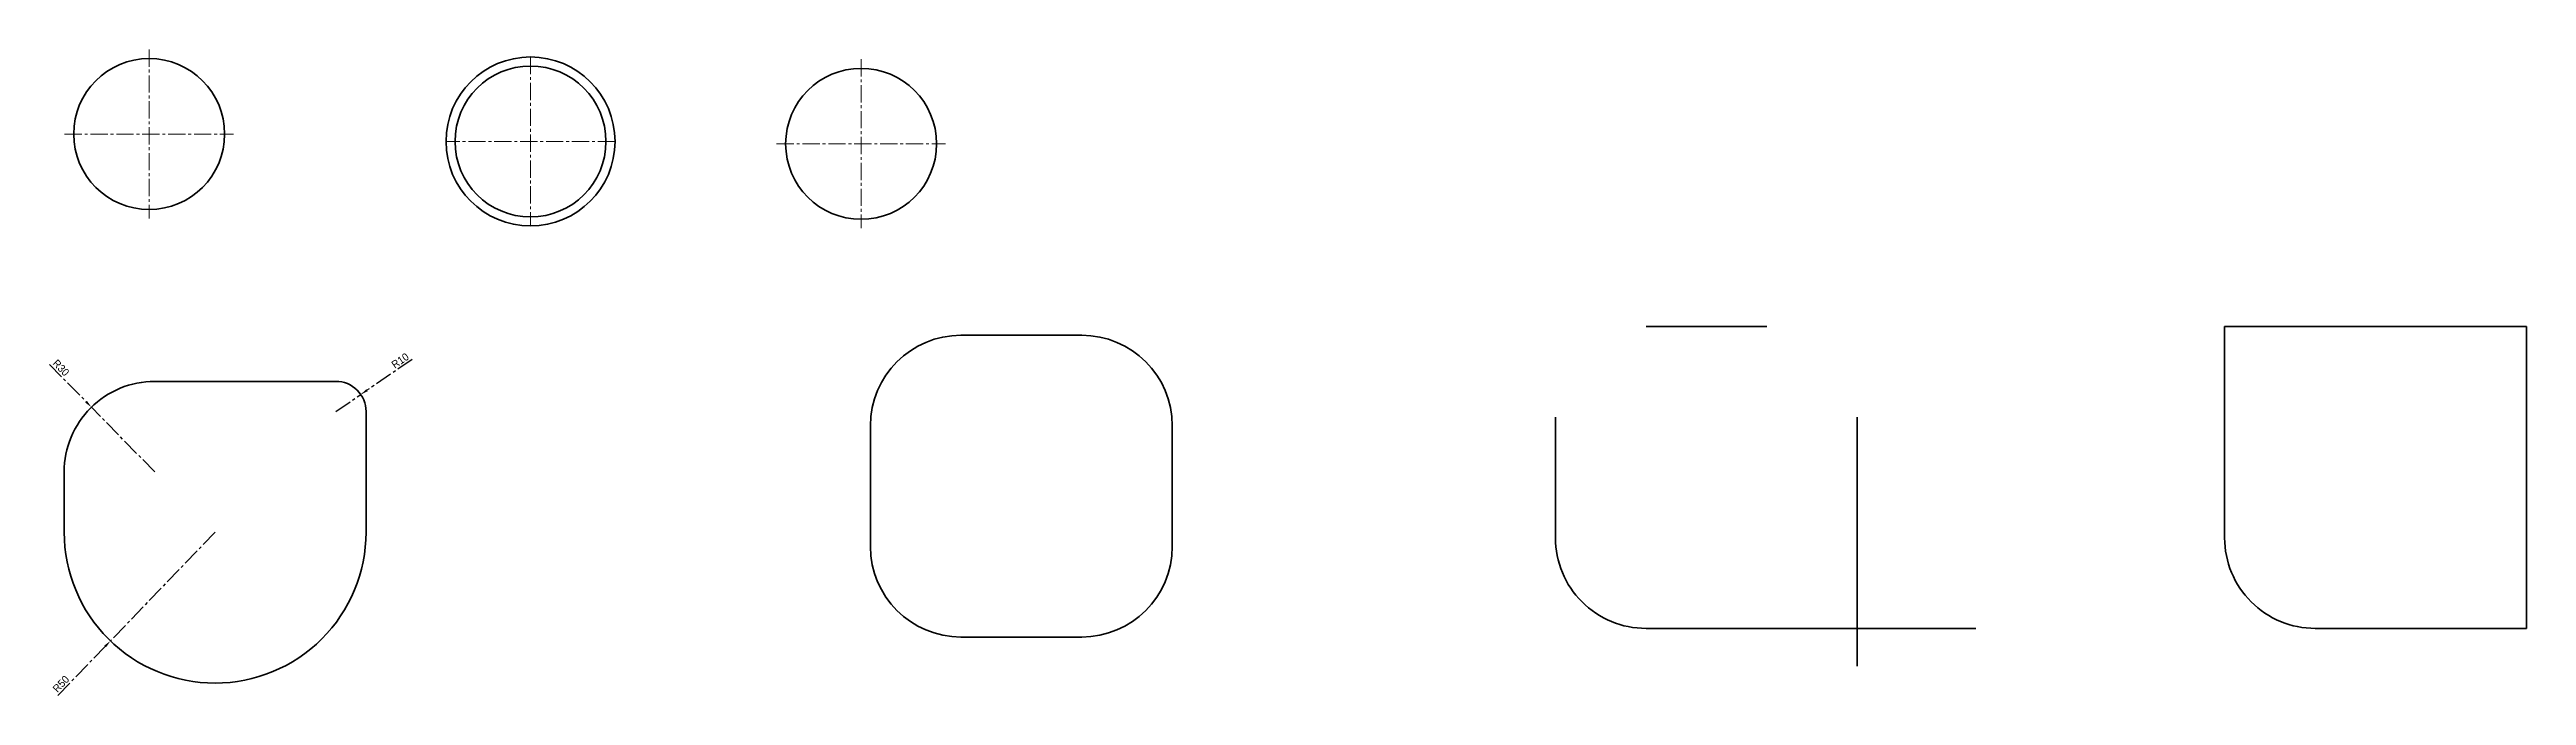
# Model space of a CAD drawing. Header units: millimetres. Extents: x 0 to 5010, y 0 to 6417.
# Drawn here: x 2147 to 2968, y 5254 to 5468 of the extents above; entities that cross this region are included whole.
import ezdxf

# ---------------------------------------------------------------- set-up
doc = ezdxf.new("R2010")
doc.units = ezdxf.units.MM
doc.header["$LTSCALE"] = 0.3
doc.linetypes.add('CENTER2', pattern=[28.575, 19.05, -3.175, 3.175, -3.175])
doc.layers.get('Defpoints').update_dxf_attribs({"color": 6})
doc.layers.add('2_외형선', color=7, linetype='Continuous', lineweight=35, plot=False)
doc.layers.add('4_중심선', color=1, linetype='CENTER2', lineweight=18, plot=False)
doc.styles.get("Standard").update_dxf_attribs({"font": ''})
doc.styles.get('Standard').set_extended_font_data('Gulim')
doc.dimstyles.new('ISO-25', dxfattribs={"dimtxt": 2.5, "dimasz": 2.5, "dimexe": 1.25, "dimexo": 0.625, "dimtad": 1, "dimtxsty": 'Standard', "dimcen": 2.5, "dimadec": 0, "dimazin": 0, "dimtfac": 1, "dimtmove": 0, "dimatfit": 3, "dimfxl": 1, "dimtfill": 1, "dimarcsym": 0})

# ---------------------------------------------------------------- blocks, each defined once
blk = doc.blocks.new('*D82')
at = {"layer": '4_중심선', "color": 0, "lineweight": -2, "transparency": 16777216}
for p, q in [((2266.92, 5365.76), (2252, 5355.57)), ((2241.68, 5348.52), (2249.93, 5354.16))]:
    blk.add_line(p, q, dxfattribs=at)
at = {"layer": '4_중심선', "color": 0, "transparency": 16777216}
blk.add_solid([(2251.76, 5355.92), (2252.23, 5355.23), (2249.93, 5354.16)], dxfattribs=at)
at = {"layer": 'Defpoints', "color": 0, "transparency": 16777216}
for p in [(2249.93, 5354.16), (2241.68, 5348.52)]:
    blk.add_point(p, dxfattribs=at)
at = {"layer": '4_중심선', "color": 0, "transparency": 16777216, "insert": (2262.99, 5365.39), "char_height": 2.5, "attachment_point": 5, "rotation": 34.32784, "bg_fill": 3, "box_fill_scale": 1.1, "bg_fill_color": 256, "bg_fill_true_color": 13158600, "bg_fill_transparency": 0}
blk.add_mtext('R10', dxfattribs=at)
blk = doc.blocks.new('*D83')
at = {"layer": '4_중심선', "color": 0, "lineweight": -2, "transparency": 16777216}
for p, q in [((2146.82, 5364.15), (2158.95, 5351.75)), ((2181.68, 5328.52), (2160.69, 5349.97))]:
    blk.add_line(p, q, dxfattribs=at)
at = {"layer": '4_중심선', "color": 0, "transparency": 16777216}
blk.add_solid([(2159.24, 5352.04), (2158.65, 5351.46), (2160.69, 5349.97)], dxfattribs=at)
at = {"layer": 'Defpoints', "color": 0, "transparency": 16777216}
for p in [(2160.69, 5349.97), (2181.68, 5328.52)]:
    blk.add_point(p, dxfattribs=at)
at = {"layer": '4_중심선', "color": 0, "transparency": 16777216, "insert": (2150.6, 5363.02), "char_height": 2.5, "attachment_point": 5, "rotation": 314.37639, "bg_fill": 3, "box_fill_scale": 1.1, "bg_fill_color": 256, "bg_fill_true_color": 13158600, "bg_fill_transparency": 0}
blk.add_mtext('R30', dxfattribs=at)
blk = doc.blocks.new('*D84')
at = {"layer": '4_중심선', "color": 0, "lineweight": -2, "transparency": 16777216}
for p, q in [((2201.68, 5308.52), (2166.99, 5272.51)), ((2149.59, 5254.43), (2165.26, 5270.71))]:
    blk.add_line(p, q, dxfattribs=at)
at = {"layer": '4_중심선', "color": 0, "transparency": 16777216}
blk.add_solid([(2164.96, 5270.99), (2165.56, 5270.42), (2166.99, 5272.51)], dxfattribs=at)
at = {"layer": 'Defpoints', "color": 0, "transparency": 16777216}
for p in [(2201.68, 5308.52), (2166.99, 5272.51)]:
    blk.add_point(p, dxfattribs=at)
at = {"layer": '4_중심선', "color": 0, "transparency": 16777216, "insert": (2150.61, 5258.24), "char_height": 2.5, "attachment_point": 5, "rotation": 46.08173, "bg_fill": 3, "box_fill_scale": 1.1, "bg_fill_color": 256, "bg_fill_true_color": 13158600, "bg_fill_transparency": 0}
blk.add_mtext('R50', dxfattribs=at)

msp = doc.modelspace()

# ---------------------------------------------------------------- linework, layer by layer
at = {"layer": '2_외형선'}
for p, q in [((2488.82, 5373.795), (2448.82, 5373.795)), ((2418.82, 5343.795), (2418.82, 5303.795)), ((2518.82, 5303.795), (2518.82, 5343.795)), ((2448.82, 5273.795), (2488.82, 5273.795))]:
    msp.add_line(p, q, dxfattribs=at)
for points in [[(2715.797, 5376.65), (2675.797, 5376.65)], [(2745.797, 5264.123), (2745.797, 5346.65)]]:
    msp.add_lwpolyline(points, dxfattribs=at)
for points in [[(2967.52, 5276.65), (2967.52, 5376.65), (2867.52, 5376.65), (2867.52, 5306.65, 0.4142136), (2897.52, 5276.65)], [(2201.675, 5258.522), (2201.675, 5258.522, 0.4142136), (2251.675, 5308.522), (2251.675, 5348.522, 0.4142136), (2241.675, 5358.522), (2181.675, 5358.522, 0.4142136), (2151.675, 5328.522), (2151.675, 5308.522, 0.4142136)]]:
    msp.add_lwpolyline(points, format="xyb", close=True, dxfattribs=at)
msp.add_lwpolyline([(2645.797, 5346.65), (2645.797, 5306.65, 0.4142136), (2675.797, 5276.65), (2785.085, 5276.65)], format="xyb", dxfattribs=at)
for centre, radius in [((2306.183, 5438.014), 28), ((2179.826, 5440.478), 25), ((2306.183, 5438.014), 25), ((2415.724, 5437.233), 25)]:
    msp.add_circle(centre, radius, dxfattribs=at)
for centre, start, end in [((2448.82, 5343.795), 90, 180), ((2488.82, 5343.795), 0, 90), ((2448.82, 5303.795), 180, 270), ((2488.82, 5303.795), 270, 0)]:
    msp.add_arc(centre, 30, start, end, dxfattribs=at)
at = {"layer": '4_중심선'}
for p, q in [((2179.826, 5468.478), (2179.826, 5412.478)), ((2306.183, 5466.014), (2306.183, 5410.014)), ((2415.724, 5465.233), (2415.724, 5409.233)), ((2151.826, 5440.478), (2207.826, 5440.478)), ((2334.183, 5438.014), (2278.183, 5438.014)), ((2387.724, 5437.233), (2443.724, 5437.233))]:
    msp.add_line(p, q, dxfattribs=at)

# ---------------------------------------------------------------- next in the draw order: dimensions: what is measured, and where the dimension line sits
for center, mpoint, picture, middle in [((2241.675, 5348.522), (2249.933, 5354.162), '*D82', (2264.071, 5363.816)), ((2181.675, 5328.522), (2160.694, 5349.965), '*D83', (2149.232, 5361.68)), ((2201.675, 5308.522), (2166.994, 5272.506), '*D84', (2151.983, 5256.917))]:
    dim = msp.add_radius_dim(center=center, mpoint=mpoint, dimstyle='ISO-25', dxfattribs=at)
    dim.commit()
    dim.dimension.update_dxf_attribs({"geometry": picture, "text_midpoint": middle, "dimtype": 164})

doc.saveas('drawing.dxf')
